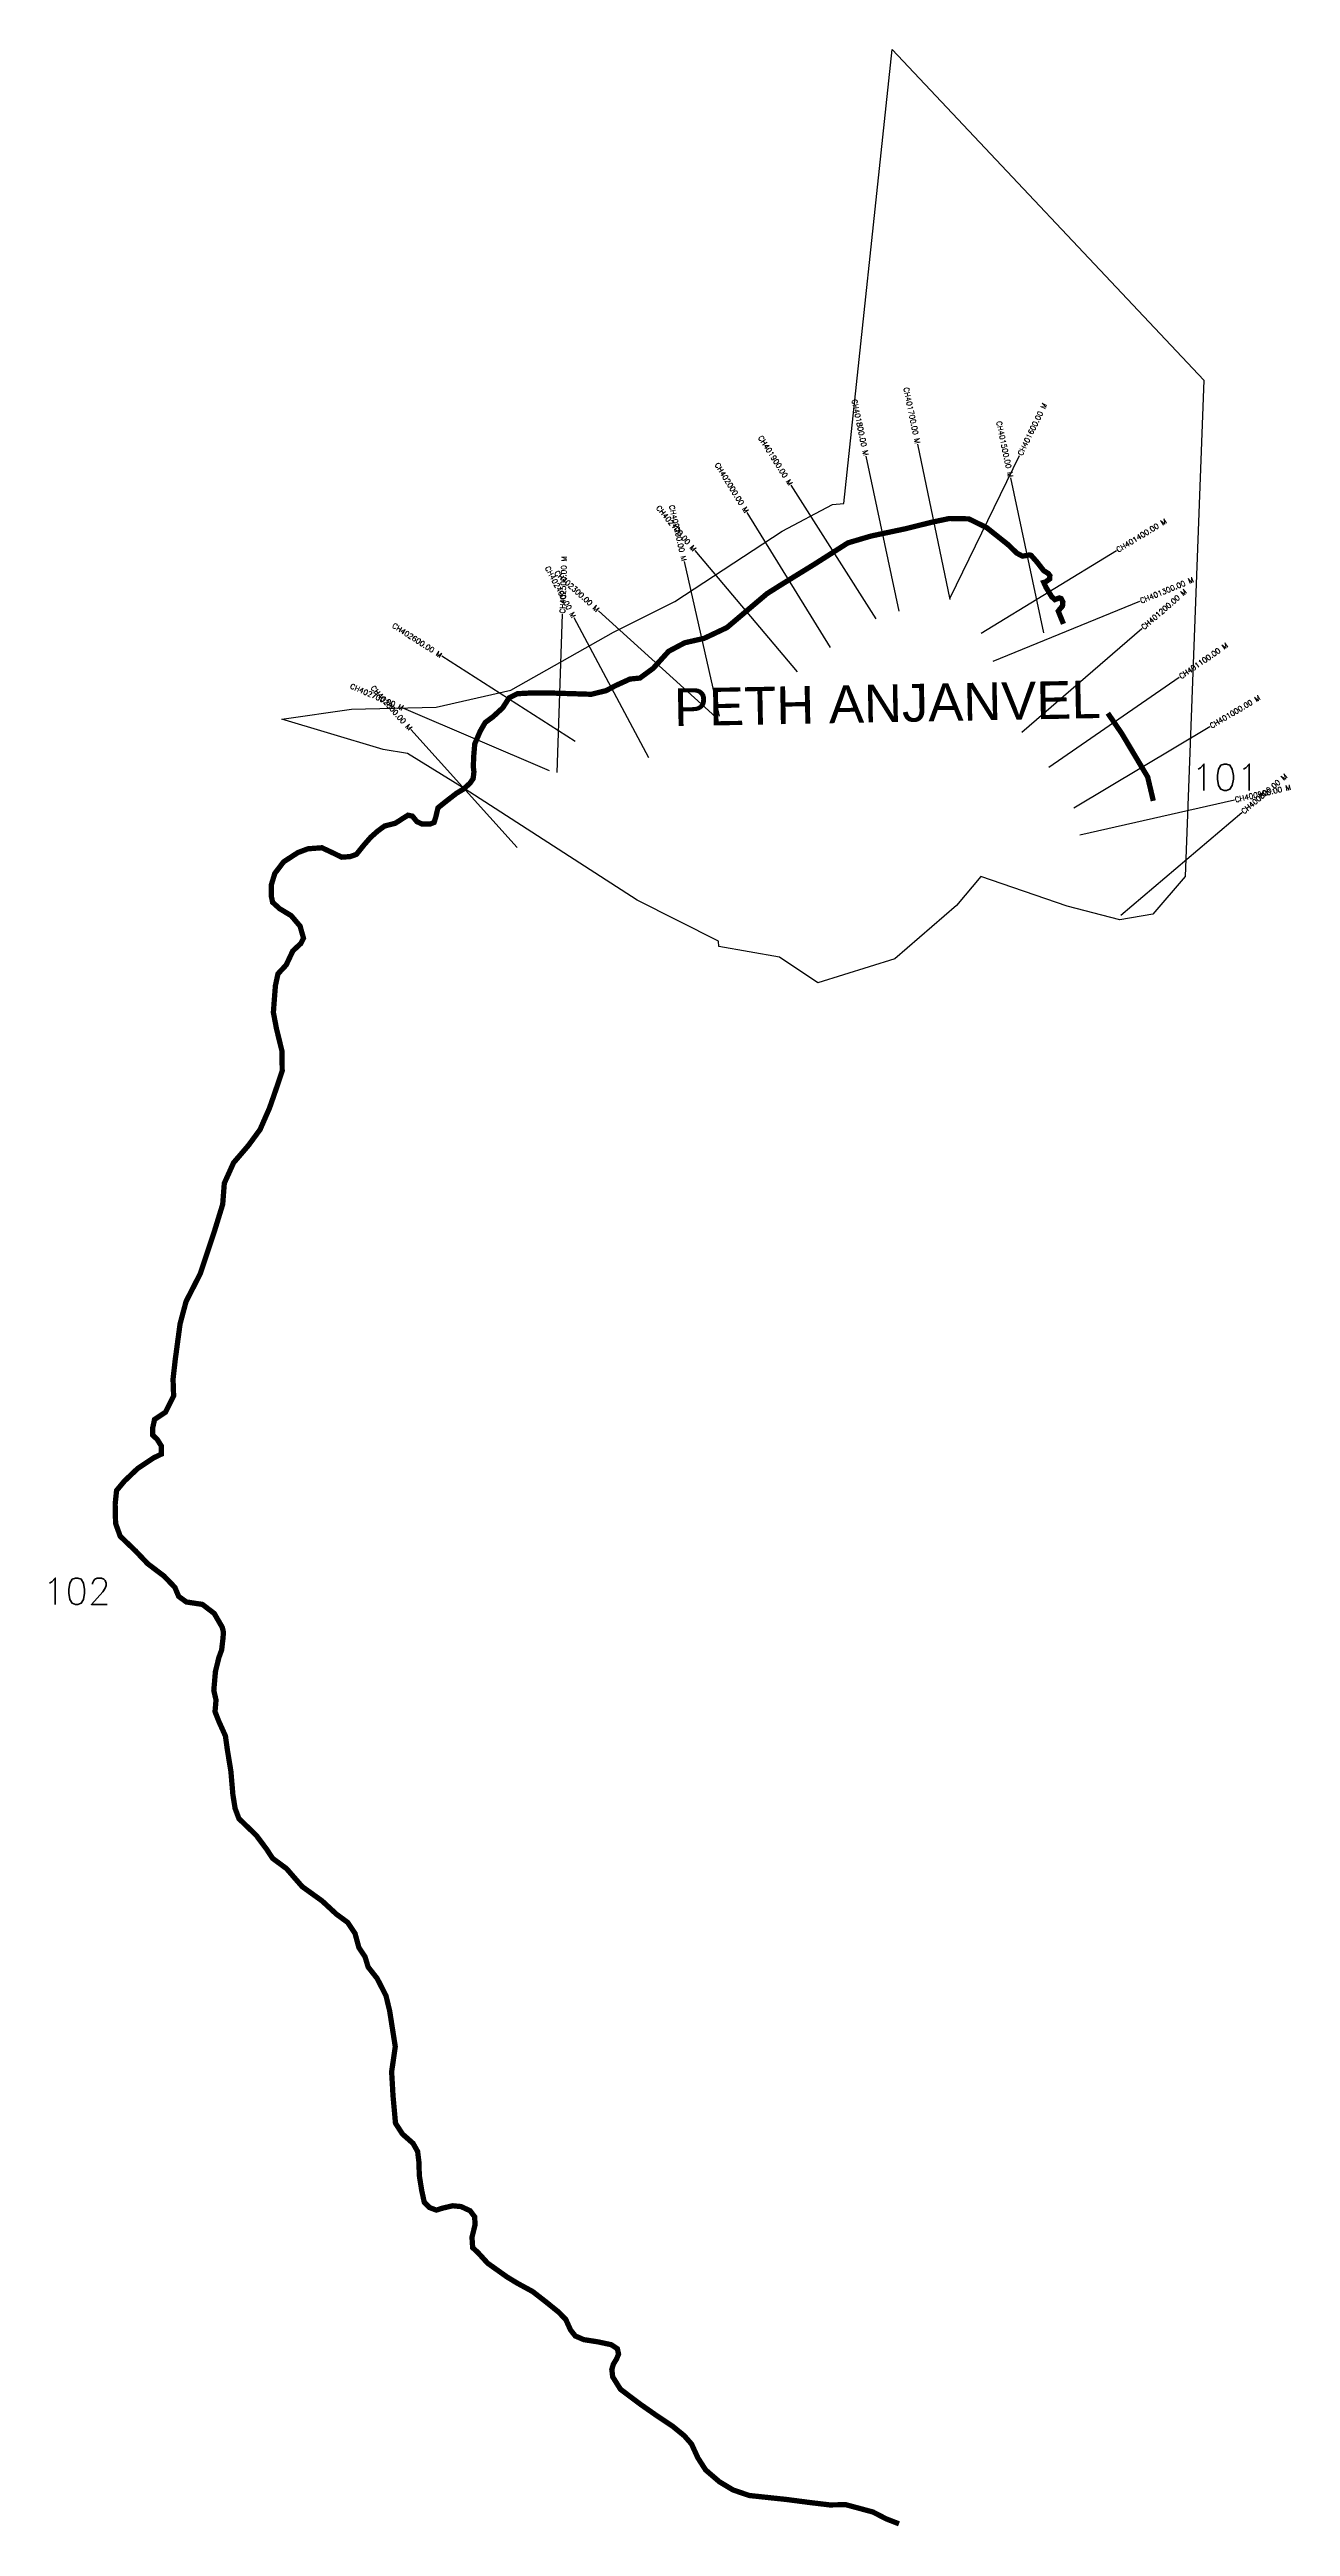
# Model space of a CAD drawing. Header units: metres. Extents: x 302194 to 304542, y 1940173 to 1944859.
import ezdxf
from ezdxf.enums import TextEntityAlignment as Align

# ---------------------------------------------------------------- set-up
doc = ezdxf.new("R2010")
doc.units = ezdxf.units.M
for name, color, linetype in [('CS', 134, 'Continuous'), ('CSMark', 6, 'Continuous'), ('UNPROTECTED', 10, 'Continuous'), ('VILLAGE NAME', 250, 'Continuous')]:
    doc.layers.add(name, color=color, linetype=linetype)
doc.styles.get("Standard").update_dxf_attribs({"font": 'simplex.shx'})

msp = doc.modelspace()

# ---------------------------------------------------------------- linework, layer by layer
at = {"color": 6, "flags": 128}
msp.add_lwpolyline([(302633.8, 1943592.3), (302765.7, 1943611.2), (302925.9, 1943615), (303067, 1943647.2), (303261.1, 1943756.5), (303377, 1943814.4), (303580.1, 1943947.9), (303675.4, 1943998), (303697, 1944000.1), (303788.4, 1944858.7), (304377.7, 1944233.1), (304342.7, 1943294.4), (304281.4, 1943223.5), (304218.9, 1943212.5), (304119.5, 1943238.1), (303956.4, 1943294.7), (303910.3, 1943239.7), (303793.3, 1943139), (303647.6, 1943093.5), (303575.2, 1943141.9), (303460.6, 1943162.1), (303459.9, 1943172.3), (303305.9, 1943249.5), (302978.6, 1943460.8), (302871.6, 1943527.3), (302825.4, 1943534.8), (302720, 1943566.4), (302633.8, 1943592.3)], dxfattribs=at)
at = {"layer": 'CS'}
for p, q in [((303898.4, 1943818.7), (303837, 1944112.4)), ((303801.3, 1943796.3), (303739.3, 1944089.8)), ((303897.8, 1943821.3), (304029.5, 1944090.8)), ((303758.1, 1943781.7), (303597.2, 1944034.9)), ((304075, 1943755.2), (304012.9, 1944048.7)), ((303671.7, 1943727.7), (303514, 1943982.8)), ((303461.6, 1943597.6), (303395.3, 1943890.2)), ((303609.3, 1943681.8), (303415.5, 1943910.8)), ((303956.7, 1943754.5), (304212.8, 1943910.8)), ((303154.8, 1943491.1), (303164.5, 1943790.9)), ((303327.9, 1943519), (303187, 1943783.8)), ((303455.1, 1943595.8), (303232.8, 1943797.2)), ((303979.3, 1943701.6), (304257, 1943815)), ((304033.9, 1943567.2), (304260.8, 1943763.5)), ((303188.8, 1943549.5), (302936.3, 1943711.4)), ((304084.5, 1943501.1), (304331.6, 1943671.2)), ((303140, 1943494), (302864.3, 1943612.2)), ((303079.1, 1943349.5), (302878.1, 1943572.2)), ((304131.9, 1943424.3), (304389.6, 1943577.9)), ((304143.1, 1943373), (304435.7, 1943439.3)), ((304220.9, 1943221.6), (304450, 1943415.2))]:
    msp.add_line(p, q, dxfattribs=at)
at = {"layer": 'UNPROTECTED', "const_width": 10, "flags": 128}
for points in [[(304112.4, 1943772.3), (304102.6, 1943796.4), (304106.5, 1943801.4), (304110.6, 1943806), (304111.3, 1943813.9), (304107.9, 1943820.3), (304104.6, 1943821.4), (304096.1, 1943818.2), (304090.2, 1943823.6), (304079.6, 1943841), (304075.2, 1943850.6), (304078.3, 1943851.4), (304086.4, 1943857.3), (304086.7, 1943863.5), (304083.9, 1943867.4), (304075, 1943873), (304061.9, 1943889.8), (304051.1, 1943901.9), (304047.9, 1943902.8), (304043, 1943901.7), (304034.9, 1943900.4), (304024.4, 1943905.9), (304007.3, 1943922.4), (303967.2, 1943954.3), (303933.3, 1943970.9), (303896.7, 1943971.6), (303864.2, 1943964.8), (303814.4, 1943952.4), (303748.3, 1943938.4), (303704.7, 1943925.5), (303640.6, 1943884.7), (303580.1, 1943847.4), (303551.8, 1943829.6), (303475.8, 1943765.3), (303432.7, 1943744.9), (303396.1, 1943736.6), (303365.5, 1943720.4), (303336.4, 1943688.3), (303311.2, 1943669.8), (303292.3, 1943667.9), (303265.1, 1943655.5), (303247.3, 1943646), (303219.2, 1943639.1), (303149.4, 1943641.3), (303108.2, 1943641.7), (303079.5, 1943640.2), (303063.7, 1943632.3), (303051.6, 1943613.4), (303033.5, 1943596.8), (303018.4, 1943585.5), (303008.9, 1943568.9), (302998.7, 1943545.1), (302996.8, 1943522.1), (302996, 1943501.9), (302997.2, 1943492.4), (302995.7, 1943479.5), (302989.6, 1943470.8), (302977.8, 1943460.1), (302964.1, 1943451.8), (302942.1, 1943434.7), (302929.2, 1943424.4), (302925, 1943406.9), (302921.9, 1943396.7), (302914.4, 1943393.7), (302899.1, 1943393.7), (302889.3, 1943398.2), (302880.9, 1943408.5), (302872.5, 1943410.4), (302862.7, 1943404.3), (302848.6, 1943395.2), (302828.1, 1943389.9), (302815.2, 1943380.4), (302801.9, 1943368.6), (302789.3, 1943354.2), (302774.9, 1943336.3), (302763.1, 1943332.1), (302747.1, 1943331), (302727.4, 1943340.5), (302709.5, 1943348.8), (302683.5, 1943346.9), (302664.2, 1943339.7), (302637.2, 1943322.2), (302620.5, 1943300.2), (302614, 1943278.8), (302614, 1943256.8), (302616.3, 1943245.7), (302629.6, 1943233.6), (302651.6, 1943220.3), (302668.3, 1943200.6), (302674.8, 1943177.7), (302669.8, 1943167.8), (302654.6, 1943153.7), (302642.1, 1943127.1), (302626.5, 1943110.4), (302621.6, 1943087.6), (302617.8, 1943037.4), (302623.8, 1943005.9), (302634.1, 1942964.1), (302634.5, 1942926.7), (302621.2, 1942887.2), (302610.5, 1942856.5), (302592.6, 1942815.7), (302570.6, 1942785.7), (302542.5, 1942753), (302525, 1942714.2), (302521.9, 1942674.3), (302506.7, 1942624.9), (302479.7, 1942543.5), (302452.7, 1942490.7), (302441.3, 1942448.3), (302432.2, 1942380.7), (302428, 1942343.9), (302429.1, 1942311.8), (302413.6, 1942281.1), (302393, 1942267.4), (302389.6, 1942251.8), (302389.2, 1942238.1), (302398, 1942229.8), (302405.6, 1942217.6), (302405.6, 1942201.7), (302391.5, 1942194.9), (302361.1, 1942174.7), (302336, 1942150.8), (302321.2, 1942133), (302318.5, 1942107.3), (302319.3, 1942070.9), (302328, 1942046.6), (302357.3, 1942018.5), (302380.1, 1941994.5), (302410.9, 1941971.2), (302431.4, 1941949.9), (302438.6, 1941932.8), (302453.1, 1941922.2), (302483.5, 1941917.6), (302505.9, 1941900.5), (302521.1, 1941874.3), (302523.4, 1941864.7), (302522.2, 1941851), (302519.9, 1941831.3), (302514.6, 1941816.8), (302508.2, 1941790.6), (302505.1, 1941754.9), (302509.3, 1941736.7), (302507.4, 1941714.7), (302514.6, 1941696.4), (302527.1, 1941668.7), (302530.6, 1941643.5), (302537.4, 1941602.1), (302541.2, 1941557.7), (302545.4, 1941531.7), (302552.6, 1941512.4), (302562.5, 1941502.9), (302585.5, 1941480.7), (302604.7, 1941455), (302616.4, 1941437.2), (302642.7, 1941417.8), (302672.4, 1941383.7), (302710, 1941356.7), (302737, 1941331.7), (302758.3, 1941316.1), (302772.3, 1941295.2), (302779.6, 1941268.3), (302791.3, 1941250.8), (302797, 1941231.8), (302814.1, 1941210.1), (302830.8, 1941177.5), (302837.7, 1941149), (302848.4, 1941081.1), (302841.5, 1941033.4), (302844.2, 1940987.1), (302848.8, 1940936.3), (302861.9, 1940915.9), (302882, 1940898.1), (302890.7, 1940882.7), (302893.1, 1940862.9), (302893.9, 1940837), (302898.5, 1940808.5), (302903.3, 1940786.6), (302913.2, 1940776.7), (302926, 1940771.9), (302938.3, 1940775.7), (302957.1, 1940780.1), (302972.8, 1940778.6), (302989.9, 1940770.7), (302998.6, 1940759.1), (302999.3, 1940744), (302993.5, 1940720.6), (302994.8, 1940700.8), (303004.2, 1940692.2), (303023.2, 1940671.4), (303059.7, 1940645.5), (303079.3, 1940633.6), (303108.5, 1940617.7), (303133.3, 1940598.4), (303157.2, 1940579.1), (303171, 1940564.9), (303179.9, 1940545.3), (303188.9, 1940533.8), (303204.9, 1940526.9), (303232.1, 1940522.6), (303257, 1940517.3), (303268.6, 1940509.5), (303270.8, 1940499.4), (303266.9, 1940490.2), (303260.9, 1940480.3), (303258, 1940470.5), (303259.7, 1940456.5), (303274.4, 1940433), (303312.3, 1940404.5), (303343.7, 1940382.6), (303373, 1940363.1), (303395.2, 1940345), (303408.9, 1940329.3), (303420.8, 1940303.3), (303435.5, 1940280.4), (303461.3, 1940258.2), (303487.6, 1940242.4), (303518.5, 1940232), (303588.8, 1940224.5), (303633.2, 1940218.7), (303669.8, 1940214.3), (303700.9, 1940214.6), (303752.1, 1940200.8), (303777.2, 1940187.8), (303801.3, 1940178.5)], [(304282.3, 1943437.5), (304280, 1943447.7), (304271.7, 1943482.7), (304222.7, 1943564.9), (304196.3, 1943603.3)]]:
    msp.add_lwpolyline(points, dxfattribs=at)

# ---------------------------------------------------------------- texts
at = {"char_height": 50, "attachment_point": 1}
for s, insert in [('101', (304354.5, 1943507.2)), ('102', (302181.5, 1941967.5))]:
    msp.add_mtext_dynamic_manual_height_columns(s, width=70.183, gutter_width=1, heights=[0], dxfattribs=dict(at, insert=insert))
at = {"layer": 'CSMark'}
for s, rotation, p in [('CH401700.00 M', 281.8016, (303836.8, 1944113.4)), ('CH401800.00 M', 281.9308, (303739.1, 1944090.8)), ('CH401900.00 M', 302.4208, (303596.7, 1944035.7)), ('CH401500.00 M', 281.9587, (304012.7, 1944049.7)), ('CH402000.00 M', 301.7252, (303513.5, 1943983.7)), ('CH402100.00 M', 310.2414, (303414.9, 1943911.5)), ('CH402200.00 M', 282.7663, (303395.1, 1943891.2)), ('CH402400.00 M', 298.0108, (303186.5, 1943784.7)), ('CH402300.00 M', 317.8165, (303232, 1943797.9)), ('CH402600.00 M', 327.3318, (302935.4, 1943712)), ('CH402700.00 M', 336.7893, (302863.4, 1943612.6)), ('CH402800.00 M', 312.0507, (302877.5, 1943573))]:
    msp.add_text(s, height=10, rotation=rotation, dxfattribs=at).set_placement(p, align=Align.MIDDLE_RIGHT)
for s, rotation, p in [('CH401600.00 M', 63.9555, (304029.9, 1944091.7)), ('CH401400.00 M', 31.3931, (304213.6, 1943911.3)), ('CH402500.00 M', 88.1449, (303164.5, 1943791.9)), ('CH401300.00 M', 22.2267, (304257.9, 1943815.4)), ('CH401200.00 M', 40.8668, (304261.5, 1943764.2)), ('CH401100.00 M', 34.542, (304332.5, 1943671.7)), ('CH401000.00 M', 30.798, (304390.4, 1943578.4)), ('CH400900.00 M', 12.7611, (304436.7, 1943439.5)), ('CH400800.00 M', 40.1965, (304450.8, 1943415.8))]:
    msp.add_text(s, height=10, rotation=rotation, dxfattribs=at).set_placement(p, align=Align.MIDDLE_LEFT)
at = {"layer": 'VILLAGE NAME', "insert": (303374.9, 1943649.9), "char_height": 71.235, "attachment_point": 1, "rotation": 1.1028}
msp.add_mtext_dynamic_manual_height_columns('{\\fArial|b0|i0|c0|p34;PETH ANJANVEL}', width=1029.278, gutter_width=356.2, heights=[0], dxfattribs=at)

doc.saveas('drawing.dxf')
